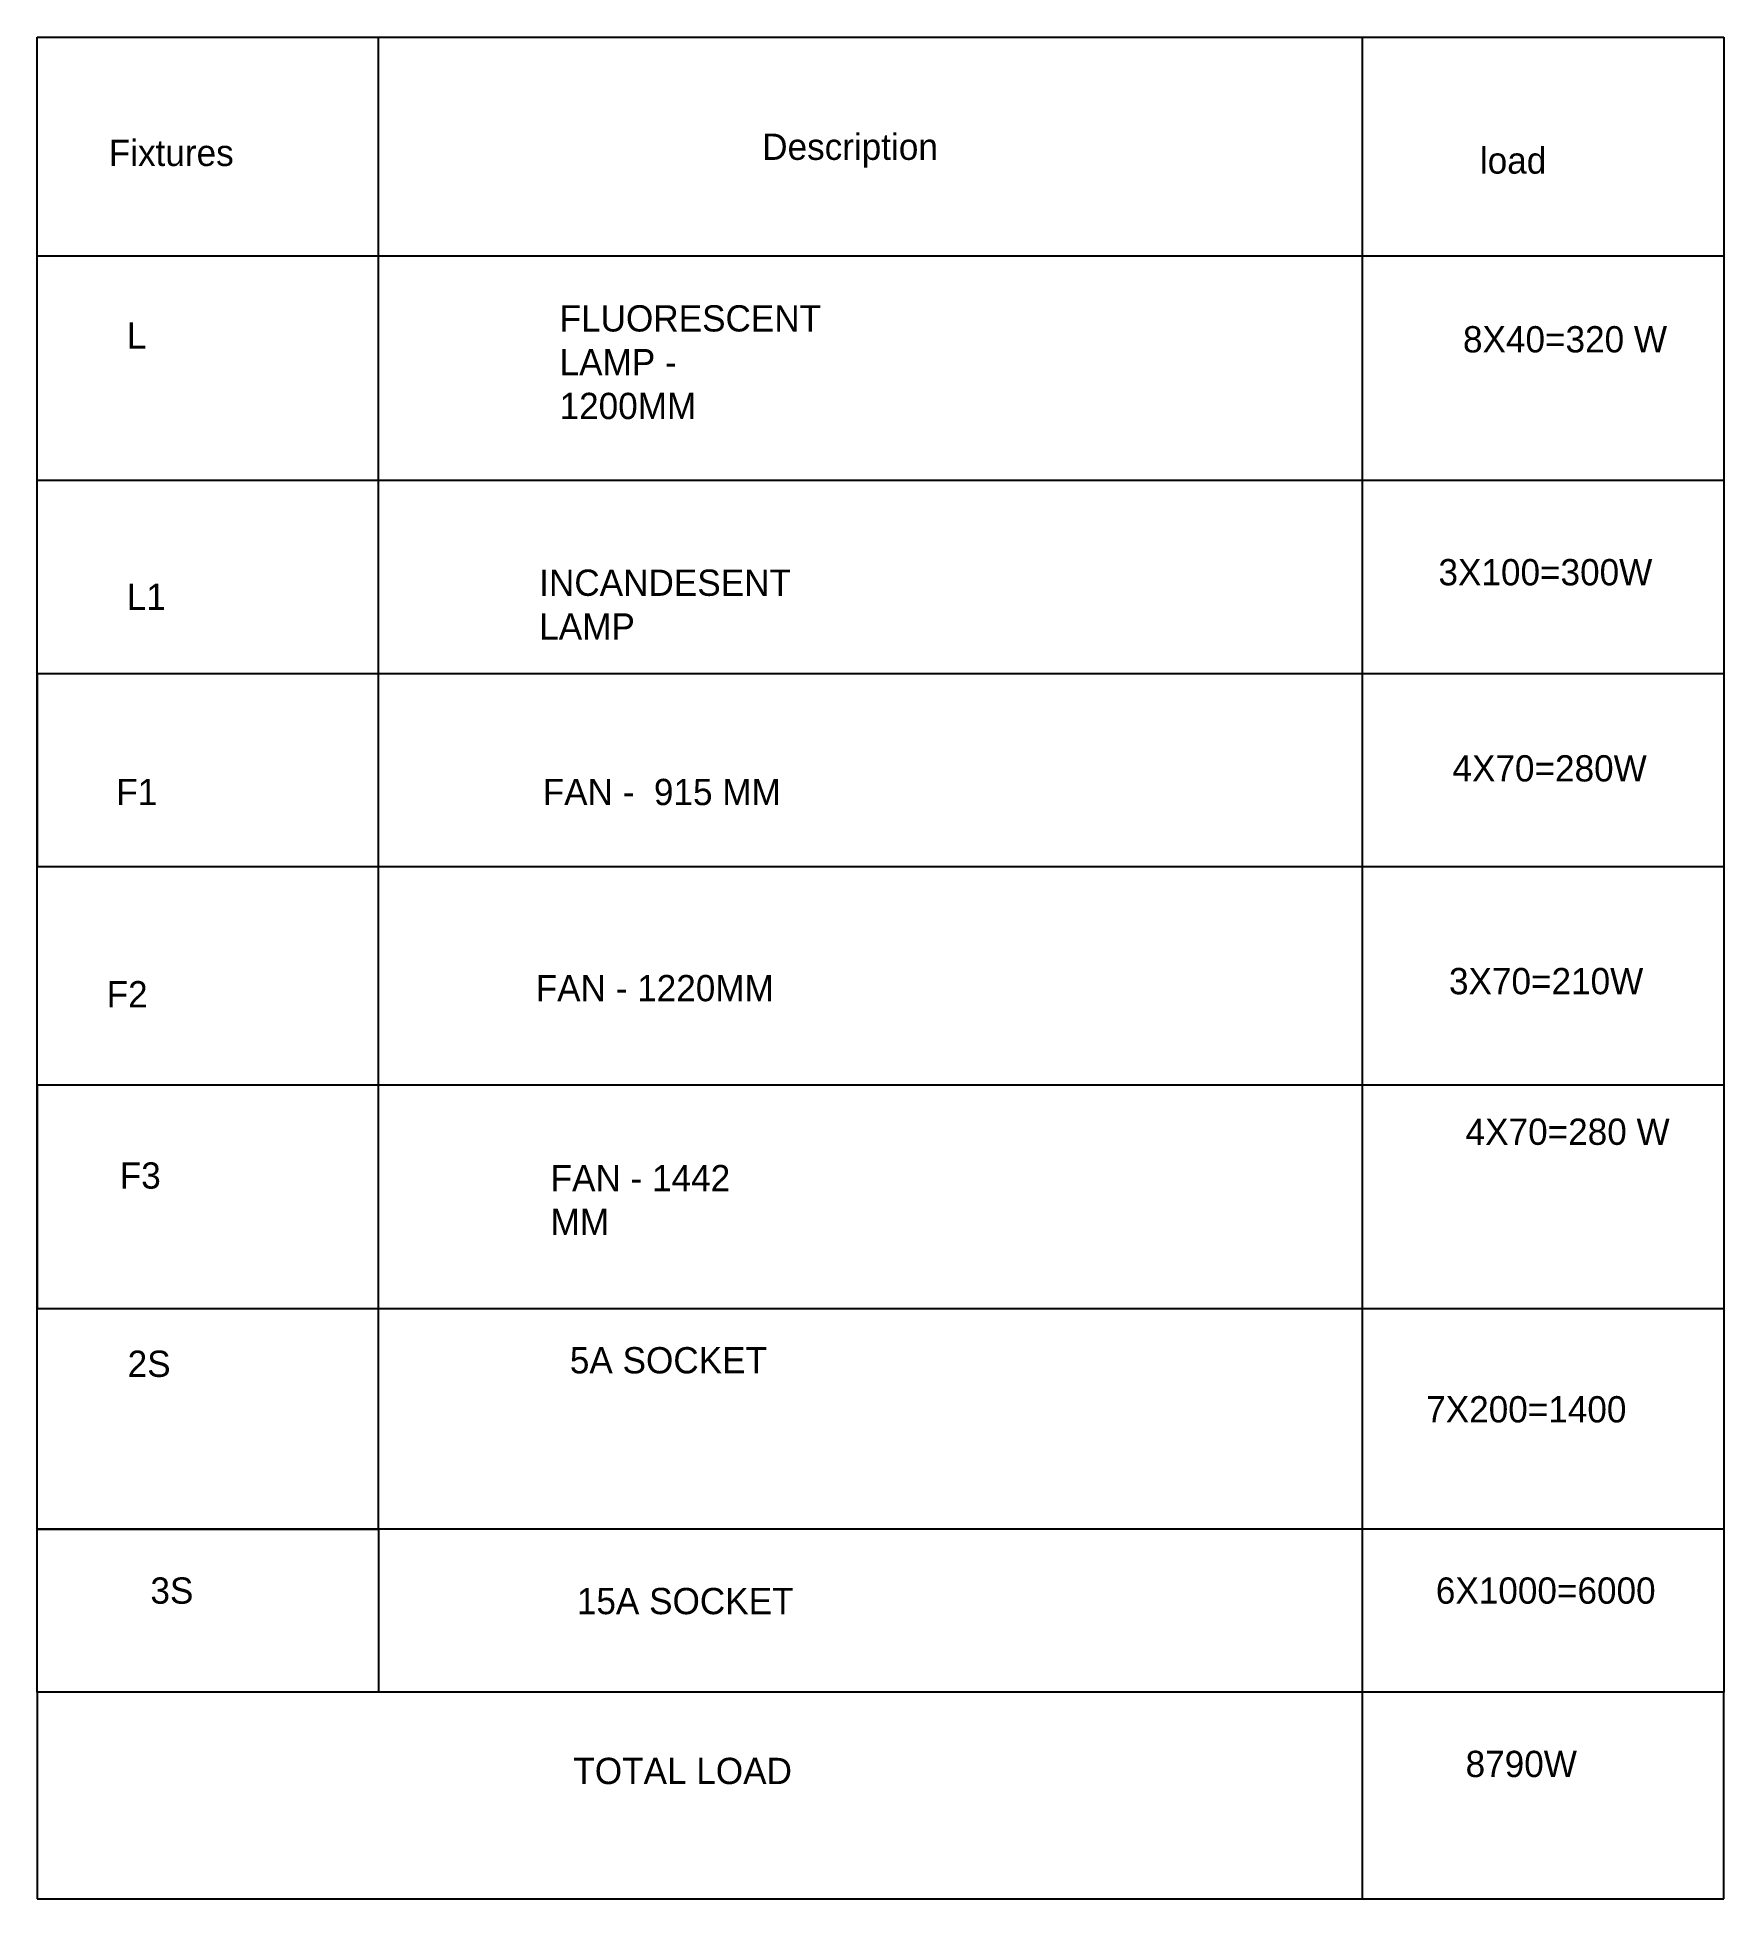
# Model space of a CAD drawing. Header units: inches. Extents: x -2131 to 672, y -398 to 1043.
# Drawn here: x -2131 to -1168, y -20 to 1043 of the extents above; entities that cross this region are included whole.
import ezdxf

# ---------------------------------------------------------------- set-up
doc = ezdxf.new("R2010")
doc.units = ezdxf.units.IN
doc.header["$MEASUREMENT"] = 0
doc.layers.add('GREEN', color=90, linetype='Continuous')

msp = doc.modelspace()

# ---------------------------------------------------------------- texts
at = {"char_height": 15, "width": 132.0162, "attachment_point": 1}
for s, insert in [('Description', (-1717.16, 988.44)), ('Fixtures', (-2090.28, 984.95)), ('load', (-1307.35, 980.6)), ('FLUORESCENT LAMP -  1200MM', (-1832.85, 890.44)), ('L', (-2079.91, 880.64)), ('8X40=320 W', (-1317, 878.5)), ('3X100=300W', (-1331, 745.5)), ('INCANDESENT LAMP', (-1844.5, 739.5)), ('L1', (-2080, 731.5)), ('4X70=280W', (-1323, 633.5)), ('F1', (-2086, 620)), ('FAN -  915 MM', (-1842.5, 620)), ('3X70=210W', (-1325, 512)), ('F2', (-2091.5, 504.5)), ('FAN - 1220MM', (-1846.5, 508)), ('4X70=280 W', (-1315.5, 426)), ('F3', (-2084, 401)), ('FAN - 1442 MM', (-1838, 399.5)), ('2S', (-2079.5, 293.5)), ('5A SOCKET', (-1827, 295.5)), ('7X200=1400', (-1338, 267.5)), ('3S', (-2066.5, 164)), ('6X1000=6000', (-1332.5, 164))]:
    msp.add_mtext(s, dxfattribs=dict(at, insert=insert))
at = {"layer": 'Defpoints', "char_height": 15, "width": 132.0162, "attachment_point": 1}
for s, insert in [('15A SOCKET', (-1823, 158)), ('8790W', (-1315.5, 65)), ('TOTAL LOAD', (-1825, 61))]:
    msp.add_mtext(s, dxfattribs=dict(at, insert=insert))

# ---------------------------------------------------------------- linework, layer by layer
for p, q in [((-2131.13, 185.28), (-2131.13, 1043.48)), ((-2131.13, 1043.48), (-1168.08, 1043.48)), ((-1936.33, 191.51), (-1936.33, 1043.48)), ((-1936.33, 1043.48), (-1374.56, 1043.48)), ((-1374.56, 1043.48), (-1374.56, 191.51)), ((-1168.08, 1043.48), (-1168.08, 191.51)), ((-2131.13, 918.71), (-1168.08, 918.71)), ((-1168.08, 191.51), (-2131.13, 191.51)), ((-2131.13, 191.51), (-1936.33, 191.51))]:
    msp.add_line(p, q)
at = {"layer": 'Defpoints'}
for p, q in [((-1168.08, 191.51), (-1168.08, 98.5)), ((-1168.08, 98.5), (-2131.13, 98.5))]:
    msp.add_line(p, q, dxfattribs=at)
at = {"layer": 'GREEN', "color": 0}
for p, q in [((-2131.13, 790.5), (-1168.08, 790.5)), ((-1168.08, 790.5), (-1168.08, 680)), ((-1168.08, 680), (-2131.13, 680)), ((-2131.13, 680), (-2131.13, 570)), ((-2131.13, 570), (-1168.08, 570)), ((-1168.08, 570), (-1168.08, 472)), ((-1168.08, 472), (-1168.08, 472)), ((-1168.08, 472), (-1168.08, 445)), ((-1168.08, 445), (-2131.13, 445)), ((-2131.13, 445), (-2131.13, 317.5)), ((-2131.13, 317.5), (-1168.08, 317.5)), ((-1168.08, 317.5), (-1168.08, 98.5)), ((-1374.56, 191.51), (-1936.33, 191.51)), ((-1936.33, 191.51), (-1936.33, 98.5)), ((-1374.5, 191.51), (-1374.5, 98.5)), ((-2131.13, 98.5), (-2131.13, 185.28)), ((-2131.13, 98.5), (-2131.13, 98.5)), ((-2131.13, 98.5), (-2131.13, -19.5)), ((-1168.08, 98.5), (-1377, 98.5)), ((-1168.08, 98.5), (-1374.5, 98.5)), ((-1374.5, 98.5), (-1374.5, -19.5)), ((-1168.08, -19.5), (-1168.08, 98.5)), ((-2131.13, -19.5), (-1168.08, -19.5))]:
    msp.add_line(p, q, dxfattribs=at)

msp.set_redraw_order([(e.dxf.handle, doc.entitydb.next_handle()) for e in msp.query("TEXT MTEXT ATTDEF DIMENSION ARC_DIMENSION")])  # texts and dimensions are drawn at this point

doc.saveas('drawing.dxf')
